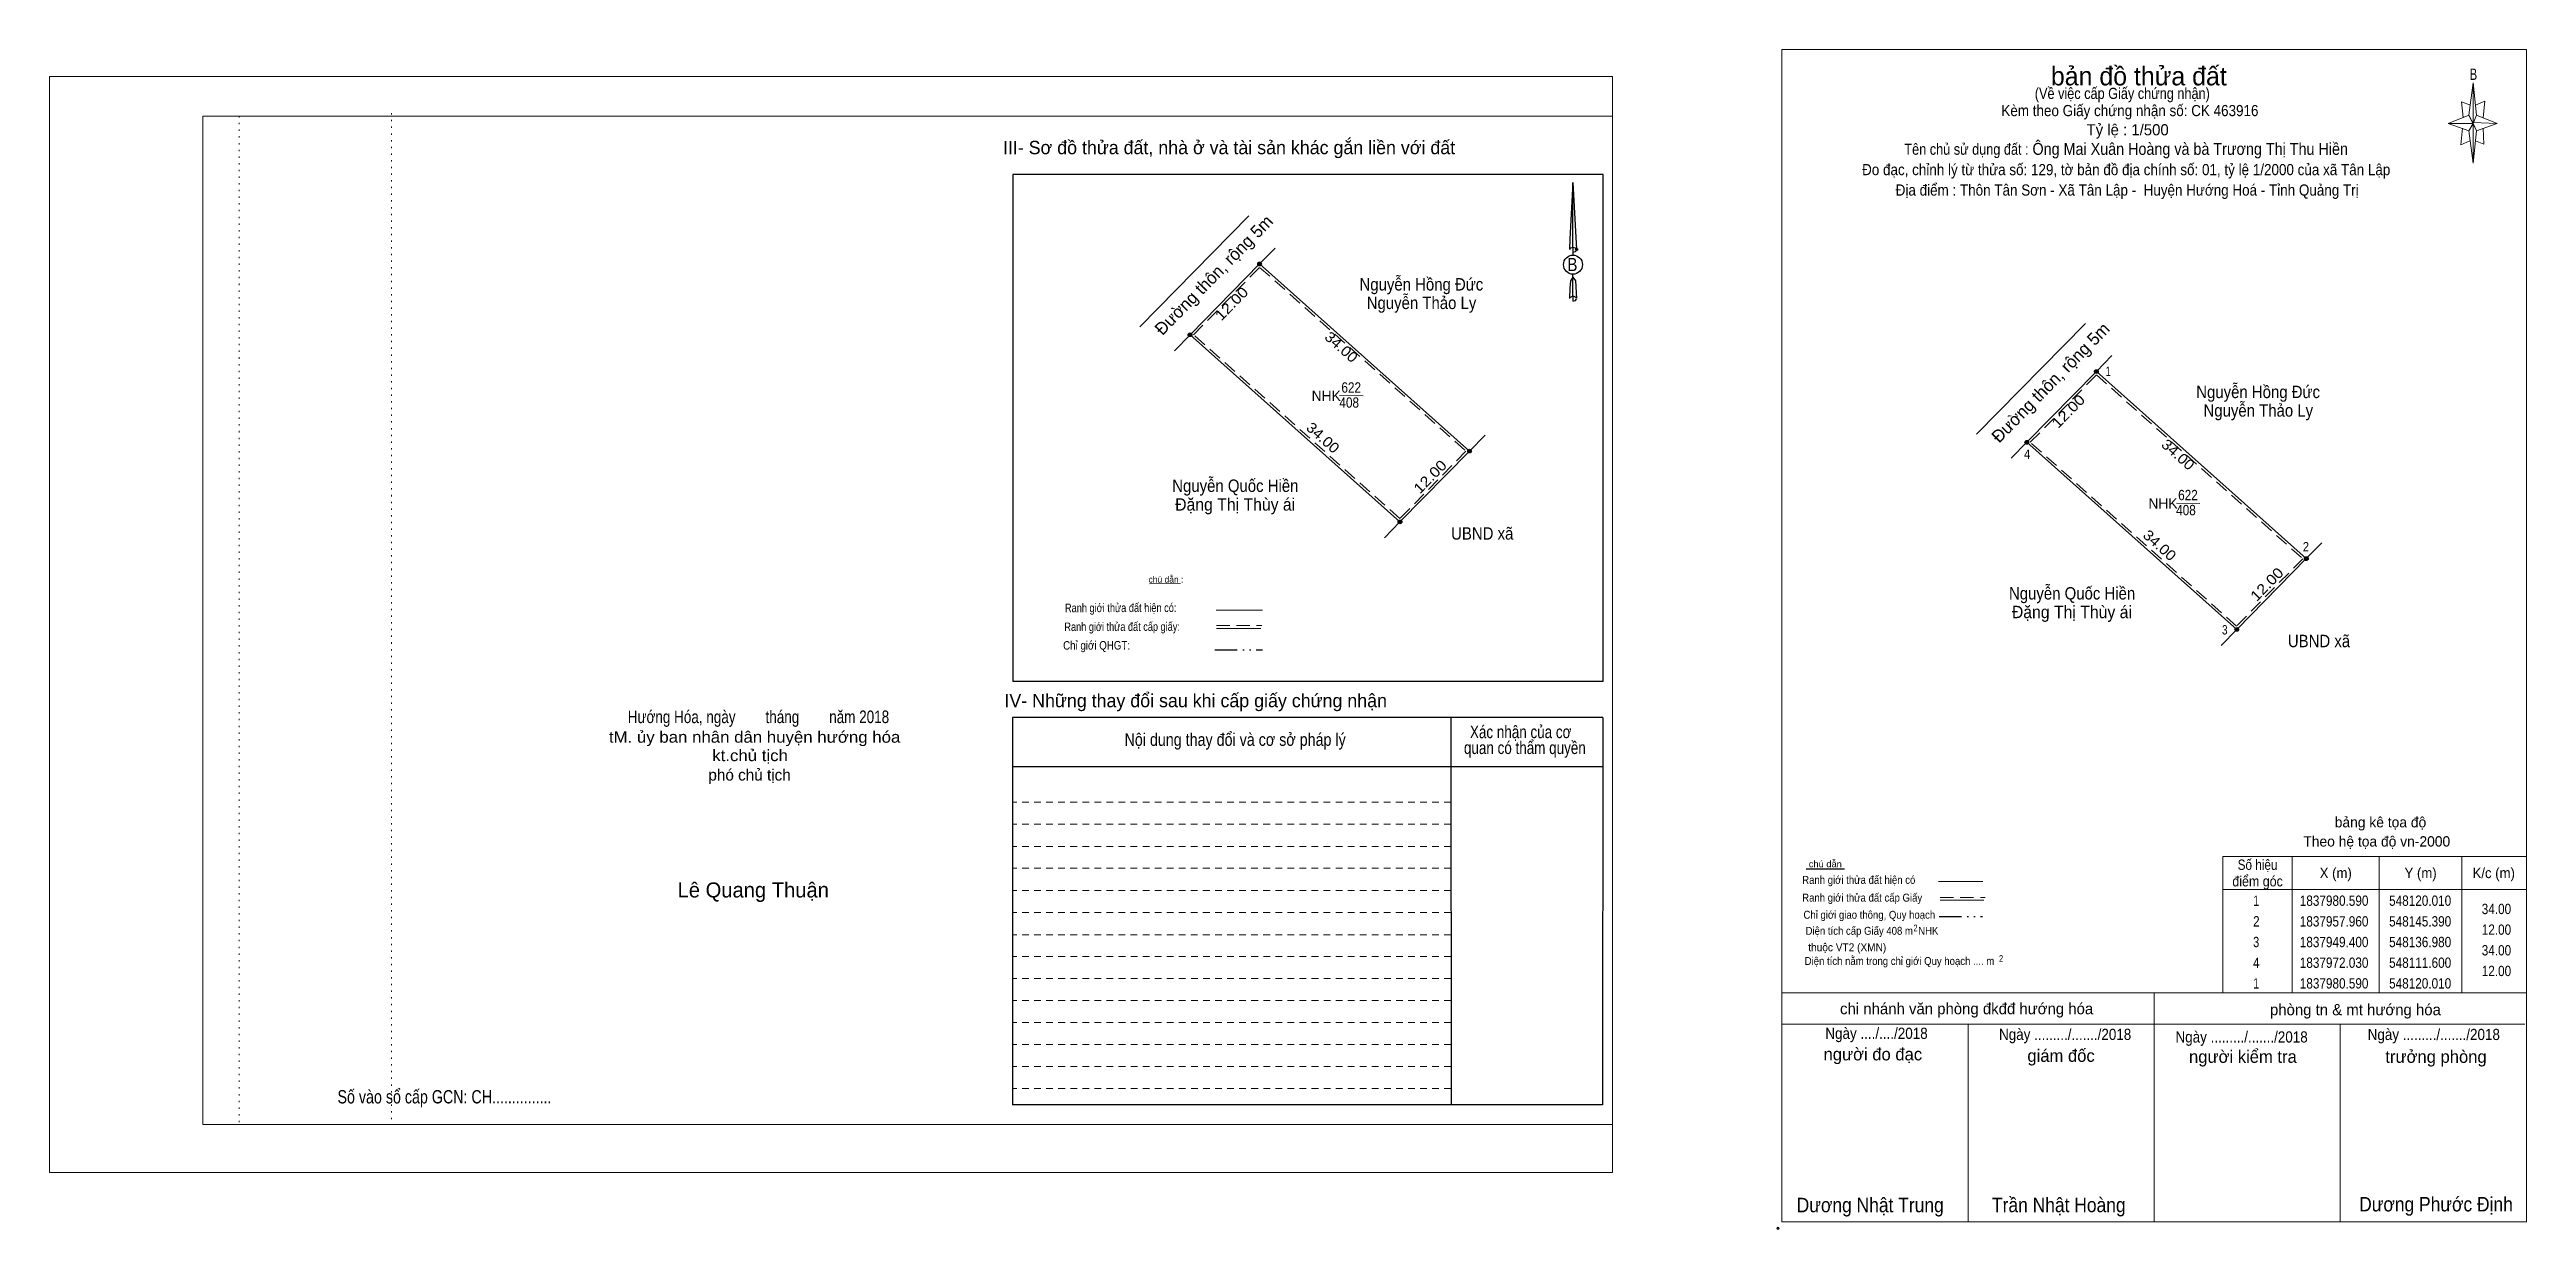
# Model space of a CAD drawing. Header units: metres. Extents: x 547721 to 548676, y 1837899 to 1838052.
# Drawn here: x 547721.1 to 548020.5, y 1837899 to 1838041.7 of the extents above; entities that cross this region are included whole.
import ezdxf
from ezdxf.enums import TextEntityAlignment as Align

# ---------------------------------------------------------------- set-up
doc = ezdxf.new("R2010")
doc.units = ezdxf.units.M
doc.header["$LTSCALE"] = 0.54
doc.header["$PDMODE"] = 32
doc.header["$PDSIZE"] = 0.27
for name, pattern in [('DASH_DOUBLE_DOT', [9.2, 5, -1.2, 0.3, -1.2, 0.3, -1.2]), ('DOTTED', [1.5, 0.3, -1.2]), ('MEDIUM_DASHED', [4.5, 3, -1.5]), ('SHORT_DASHED', [2.7, 1.5, -1.2])]:
    doc.linetypes.add(name, pattern=pattern)
for name, color, linetype, lineweight in [('1', 7, 'Continuous', 13), ('16', 7, 'Continuous', 25), ('18', 7, 'Continuous', 25), ('28', 7, 'SHORT_DASHED', 13), ('5', 7, 'DASH_DOUBLE_DOT', 25), ('55', 7, 'Continuous', 13), ('63', 7, 'Continuous', 13), ('7', 7, 'Continuous', 13), ('8', 7, 'Continuous', 13)]:
    doc.layers.add(name, color=color, linetype=linetype, lineweight=lineweight)

msp = doc.modelspace()

# ---------------------------------------------------------------- texts
at = {"layer": '16', "width": 0.8}
for p in [(547946.62, 1837935.05), (547956.96, 1837931.35)]:
    msp.add_text('2', height=0.8, dxfattribs=at).set_placement(p, align=Align.CENTER)
at = {"layer": '18'}
for s, height, width, p in [('B', 1.59, 0.85, (547905.145, 1838014.89)), ('Hướng Hóa, ngày        tháng        năm 2018', 1.523, 0.8, (547806.76, 1837960.22)), ('tM. ủy ban nhân dân huyện hướng hóa', 1.381, 1.1, (547806.295, 1837957.85)), ('kt.chủ tịch', 1.381, 1.1, (547805.745, 1837955.62)), ('Số vào sổ cấp GCN: CH...............', 1.611, 0.8, (547768.805, 1837914.22))]:
    msp.add_text(s, height=height, dxfattribs=dict(at, width=width)).set_placement(p, align=Align.CENTER)
for s, height, p in [('phó chủ tịch', 1.381, (547805.685, 1837953.27)), ('Lê Quang Thuận', 1.822, (547806.13, 1837939.13))]:
    msp.add_text(s, height=height, dxfattribs=at).set_placement(p, align=Align.CENTER)
at = {"layer": '28'}
for s, p in [('III- Sơ đồ thửa đất, nhà ở và tài sản khác gắn liền với đất', (547863.64, 1838029.03)), ('IV- Những thay đổi sau khi cấp giấy chứng nhận', (547859.61, 1837962.14))]:
    msp.add_text(s, height=1.611, dxfattribs=at).set_placement(p, align=Align.CENTER)
for s, width, p in [('Nội dung thay đổi và cơ sở pháp lý', 0.85, (547864.375, 1837957.47)), (' quan có thẩm quyền', 0.8, (547899.17, 1837956.48)), ('Xác nhận của cơ', 0.8, (547898.89, 1837958.4))]:
    msp.add_text(s, height=1.519, dxfattribs=dict(at, width=width)).set_placement(p, align=Align.CENTER)
at = {"layer": '5'}
for s, height, width, p in [('chú dẫn', 0.7999, 1.05, (547935.71, 1837942.78)), ('Ranh giới thửa đất hiện có ', 0.96, 0.9, (547939.915, 1837940.78)), ('Ranh giới thửa đất cấp Giấy', 0.96, 0.9, (547940.17, 1837938.63)), ('Chỉ giới giao thông, Quy hoạch', 0.96, 0.9, (547941.03, 1837936.56)), ('Diện tích cấp Giấy 408 m  NHK', 0.96, 0.9, (547941.355, 1837934.62)), ('Diện tích nằm trong chỉ giới Quy hoạch .... m', 0.96, 0.9, (547944.675, 1837930.97)), ('thuộc VT2 (XMN)', 0.96, 0.95, (547938.365, 1837932.63))]:
    msp.add_text(s, height=height, dxfattribs=dict(at, width=width)).set_placement(p, align=Align.CENTER)
at = {"layer": '55'}
for s, height, width, p in [('Ranh giới thửa đất hiện có:', 1.04, 0.8, (547850.5438, 1837973.6462)), ('Chỉ giới QHGT:', 1.035, 0.85, (547847.6288, 1837969.1096)), ('Ranh giới thửa đất cấp giấy:', 1.035, 0.8, (547850.7188, 1837971.3667))]:
    msp.add_text(s, height=height, rotation=0.135, dxfattribs=dict(at, width=width)).set_placement(p, align=Align.CENTER)
at = {"layer": '63'}
for s, width, p in [('Số hiệu', 0.85, (547987.96, 1837942.47)), ('điểm góc', 0.9, (547987.96, 1837940.47)), ('X (m)', 0.95, (547997.41, 1837941.47)), ('Y (m)', 0.95, (548007.665, 1837941.47)), ('K/c (m)', 0.95, (548016.505, 1837941.47)), (' 1', 0.75, (547987.61, 1837938.12)), ('1837980.590', 0.85, (547997.21, 1837938.12)), ('548120.010', 0.85, (548007.61, 1837938.12)), (' 3', 0.8, (547987.605, 1837933.12)), (' 2', 0.85, (547987.615, 1837935.62)), ('1837957.960', 0.85, (547997.21, 1837935.62)), ('1837949.400', 0.85, (547997.21, 1837933.12)), ('548145.390', 0.85, (548007.61, 1837935.62)), ('548136.980', 0.85, (548007.61, 1837933.12)), (' 4', 0.85, (547987.61, 1837930.62)), ('1837972.030', 0.85, (547997.21, 1837930.62)), ('548111.600', 0.85, (548007.61, 1837930.62)), (' 1', 0.75, (547987.61, 1837928.12)), ('1837980.590', 0.85, (547997.21, 1837928.12)), ('548120.010', 0.85, (548007.61, 1837928.12))]:
    msp.add_text(s, height=1.25, dxfattribs=dict(at, width=width)).set_placement(p, align=Align.CENTER)
at = {"layer": '63', "width": 0.85}
for s, p in [('34.00', (548018.61, 1837937.12)), ('12.00', (548018.61, 1837934.62)), ('34.00', (548018.61, 1837932.12)), ('12.00', (548018.61, 1837929.62))]:
    msp.add_text(s, height=1.25, dxfattribs=at).set_placement(p, align=Align.RIGHT)
at = {"layer": '7'}
for s, height, p in [('bản đồ thửa đất', 2.25, (547973.605, 1838037.35)), ('Tỷ lệ : 1/500', 1.35, (547972.255, 1838031.31)), ('Theo hệ tọa độ vn-2000', 1.25, (548002.365, 1837945.29)), ('bảng kê tọa độ', 1.25, (548002.815, 1837947.61)), ('chi nhánh văn phòng đkđđ hướng hóa', 1.35, (547952.79, 1837925.01)), ('phòng tn & mt hướng hóa', 1.35, (547999.785, 1837924.89)), ('người đo đạc', 1.5, (547941.455, 1837919.43)), ('giám đốc', 1.5, (547964.205, 1837919.25)), ('người kiểm tra', 1.5, (547986.185, 1837919.13)), ('trưởng phòng', 1.5, (548009.525, 1837919.13))]:
    msp.add_text(s, height=height, dxfattribs=at).set_placement(p, align=Align.CENTER)
for s, height, width, p in [('B', 1.378, 0.75, (548014.045, 1838038.01)), ('(Về việc cấp Giấy chứng nhận)', 1.35, 0.85, (547971.61, 1838035.71)), ('Kèm theo Giấy chứng nhận số: CK 463916', 1.35, 0.9, (547972.53, 1838033.63)), ('Tên chủ sử dụng đất :', 1.35, 0.85, (547952.775, 1838028.96)), ('Đo đạc, chỉnh lý từ thửa số: 129, tờ bản đồ địa chính số: 01, tỷ lệ 1/2000 của xã Tân Lập', 1.35, 0.9, (547972.08, 1838026.49)), ('Địa điểm : Thôn Tân Sơn - Xã Tân Lập -  Huyện Hướng Hoá - Tỉnh Quảng Trị ', 1.35, 0.9, (547972.425, 1838024.02)), ('Ngày ..../..../2018', 1.35, 0.9, (547941.9, 1837922.03)), ('Ngày ........./......./2018', 1.35, 0.9, (547964.7, 1837921.9)), ('Ngày ........./......./2018', 1.35, 0.9, (547986.03, 1837921.59)), ('Ngày ........./......./2018', 1.35, 0.9, (548009.26, 1837921.89)), ('Dương Nhật Trung', 1.75, 0.9, (547941.14, 1837901.06)), ('Trần Nhật Hoàng', 1.75, 0.9, (547963.935, 1837901.07)), ('Dương Phước Định', 1.75, 0.9, (548009.525, 1837901.16))]:
    msp.add_text(s, height=height, dxfattribs=dict(at, width=width)).set_placement(p, align=Align.CENTER)
at = {"layer": '7', "width": 0.9}
msp.add_text('Ông Mai Xuân Hoàng và bà Trương Thị Thu Hiền', height=1.44, dxfattribs=at).set_placement((547960.75, 1838028.95))
at = {"layer": '7'}
msp.add_text('chú dẫn :', height=0.7652, rotation=359.974, dxfattribs=at).set_placement((547856.0148, 1837977.2089), align=Align.CENTER)
at = {"layer": '8'}
for p in [(547855.58, 1838007.02), (547956.72, 1837994.01)]:
    msp.add_text('Đường thôn, rộng 5m', height=1.5, rotation=45.506, dxfattribs=at).set_placement(p)
for s, rotation, width, p in [('12.00', 45.506, 1.15, (547864.3916, 1838010.512)), ('34.00', 318.278, 1.1, (547876.7891, 1838005.2426)), ('12.00', 45.506, 1.15, (547965.5316, 1837997.502)), ('34.00', 318.278, 1.1, (547874.5691, 1837994.2726)), ('34.00', 318.278, 1.1, (547977.9291, 1837992.2326)), ('12.00', 45.506, 1.15, (547888.3916, 1837989.582)), ('34.00', 318.278, 1.1, (547975.7091, 1837981.2626)), ('12.00', 45.506, 1.15, (547989.5316, 1837976.572))]:
    msp.add_text(s, height=1.25, rotation=rotation, dxfattribs=dict(at, width=width)).set_placement(p, align=Align.CENTER)
for s, height, width, p in [('Nguyễn Hồng Đức', 1.5, 0.9, (547886.885, 1838012.54)), ('Nguyễn Thảo Ly', 1.5, 0.9, (547886.905, 1838010.3)), ('1', 1.126, 0.75, (547969.91, 1838002.22)), ('622', 1.25, 0.85, (547878.405, 1838000.19)), ('Nguyễn Hồng Đức', 1.5, 0.9, (547988.025, 1837999.53)), ('408', 1.25, 0.85, (547878.165, 1837998.37)), ('Nguyễn Thảo Ly', 1.5, 0.9, (547988.045, 1837997.29)), ('4', 1.126, 0.9, (547960.105, 1837992.18)), ('Nguyễn Quốc Hiền', 1.5, 0.9, (547864.4, 1837988.18)), ('622', 1.25, 0.85, (547979.545, 1837987.18)), ('Đặng Thị Thùy ái', 1.5, 0.95, (547864.38, 1837985.92)), ('408', 1.25, 0.85, (547979.305, 1837985.36)), ('UBND xã', 1.5, 0.9, (547894.245, 1837982.41)), ('2', 1.126, 0.9, (547993.8, 1837980.99)), ('Nguyễn Quốc Hiền', 1.5, 0.9, (547965.54, 1837975.17)), ('Đặng Thị Thùy ái', 1.5, 0.95, (547965.52, 1837972.91)), ('3', 1.126, 0.8, (547983.995, 1837970.94)), ('UBND xã', 1.5, 0.9, (547995.385, 1837969.4))]:
    msp.add_text(s, height=height, dxfattribs=dict(at, width=width)).set_placement(p, align=Align.CENTER)
for p in [(547875.385, 1837999.18), (547976.525, 1837986.17)]:
    msp.add_text('NHK', height=1.25, dxfattribs=at).set_placement(p, align=Align.CENTER)

# ---------------------------------------------------------------- hatches: boundary and pattern name
at = {"layer": '8'}
for points in [[(547867.5553, 1838015.75, 1), (547867.1047, 1838015.75, 1)], [(547859.1453, 1838007.19, 1), (547858.6947, 1838007.19, 1)], [(547968.6953, 1838002.74, 1), (547968.2447, 1838002.74, 1)], [(547960.2853, 1837994.18, 1), (547959.8347, 1837994.18, 1)], [(547892.9353, 1837993.12, 1), (547892.4847, 1837993.12, 1)], [(547884.5253, 1837984.56, 1), (547884.0747, 1837984.56, 1)], [(547884.5253, 1837984.56, 1), (547884.0747, 1837984.56, 1)], [(547994.0753, 1837980.11, 1), (547993.6247, 1837980.11, 1)], [(547985.6653, 1837971.55, 1), (547985.2147, 1837971.55, 1)], [(547985.6653, 1837971.55, 1), (547985.2147, 1837971.55, 1)]]:
    msp.add_hatch(color=256, dxfattribs=at).paths.add_polyline_path(points)

# ---------------------------------------------------------------- linework, layer by layer
at = {"layer": '1'}
for p, q in [((547739.59, 1838033.62), (547909.97, 1838033.62)), ((547739.59, 1837911.66), (547739.59, 1838033.62)), ((547909.97, 1838033.62), (547909.97, 1837910.63)), ((547739.59, 1837911.66), (547909.97, 1837911.66))]:
    msp.add_line(p, q, dxfattribs=at)
at = {"layer": '1', "linetype": 'DOTTED'}
for p, q in [((547744.01, 1838033.62), (547744.01, 1837911.66)), ((547762.4, 1838033.98), (547762.4, 1837912.01))]:
    msp.add_line(p, q, dxfattribs=at)
at = {"layer": '1'}
msp.add_lwpolyline([(547721.07, 1837905.86), (547909.97, 1837905.86), (547909.97, 1838038.41), (547721.07, 1838038.41)], close=True, dxfattribs=at)
msp.add_lwpolyline([(547746.49, 1838033.62), (547909.97, 1838033.62), (547909.97, 1837911.66), (547746.49, 1837911.66)], dxfattribs=at)
at = {"layer": '16'}
msp.add_line((547938.01, 1837942.54), (547933.39, 1837942.54), dxfattribs=at)
at = {"layer": '18'}
for p, q in [((547905.2, 1838025.62), (547905.65, 1838017.5)), ((547905.2, 1838025.62), (547905.65, 1838017.5)), ((547905.2, 1838025.62), (547905.65, 1838017.5)), ((547904.85, 1838018.74), (547904.8, 1838017.5)), ((547905.2, 1838017.72), (547905.2, 1838017.43)), ((547905.2, 1838017.43), (547905.2, 1838017.22)), ((547905.2, 1838017.22), (547905.2, 1838016.89)), ((547905.2, 1838017.22), (547905.2, 1838016.89)), ((547905.2, 1838017.22), (547905.2, 1838016.89)), ((547905.2, 1838014.14), (547905.2, 1838014.5)), ((547905.2, 1838014.14), (547905.2, 1838014.5)), ((547905.2, 1838014.14), (547905.2, 1838014.5)), ((547905.2, 1838014.14), (547905.51, 1838013.7)), ((547905.2, 1838014.14), (547905.51, 1838013.7)), ((547905.2, 1838014.14), (547905.51, 1838013.7)), ((547905.51, 1838013.7), (547905.65, 1838011.57)), ((547905.51, 1838013.7), (547905.65, 1838011.57)), ((547905.51, 1838013.7), (547905.65, 1838011.57)), ((547905.2, 1838011.83), (547905.2, 1838011.53)), ((547905.2, 1838011.53), (547905.2, 1838011.28)), ((547905.65, 1838011.57), (547905.65, 1838011.58))]:
    msp.add_line(p, q, dxfattribs=at)
for points in [[(547905.2, 1838017.72), (547905.2, 1838025.62), (547904.85, 1838018.74)], [(547905.2, 1838011.83), (547905.2, 1838014.14), (547904.93, 1838013.7), (547904.85, 1838012.83), (547904.8, 1838011.58)]]:
    msp.add_lwpolyline(points, dxfattribs=at)
msp.add_ellipse((547905.213, 1838015.6701), major_axis=(0, 1.158), ratio=0.983453, dxfattribs=at)
for centre, start_param, end_param in [((547905.2134, 1838017.4546), 1.57079633, 3.07445202), ((547905.2134, 1838017.4546), 0.06714063, 1.57079633), ((547905.2134, 1838017.4546), 4.71238898, 6.28318531), ((547905.2134, 1838011.5441), 2.49106941, 3.07427841), ((547905.2134, 1838011.5441), 1.57079633, 2.49106941), ((547905.2134, 1838011.5441), 0.06714063, 1.57079633), ((547905.2134, 1838011.5441), 4.71238898, 6.28318531)]:
    msp.add_ellipse(centre, major_axis=(0.4175, 0), ratio=0.655448, start_param=start_param, end_param=end_param, dxfattribs=at)
msp.add_point((547905.65, 1838017.5), dxfattribs=at)
at = {"layer": '28', "linetype": 'Continuous', "lineweight": 25}
for p, q in [((547908.86, 1837965.24), (547837.5, 1837965.24)), ((547890.45, 1837960.9), (547890.47, 1837914.05)), ((547908.8, 1837960.9), (547908.77, 1837914.05)), ((547908.77, 1837954.95), (547837.45, 1837954.95)), ((547908.77, 1837914.05), (547837.45, 1837914.05))]:
    msp.add_line(p, q, dxfattribs=at)
at = {"layer": '28'}
for p, q in [((547890.46, 1837950.64), (547837.45, 1837950.64)), ((547890.46, 1837947.98), (547837.45, 1837947.98)), ((547890.46, 1837945.3), (547837.45, 1837945.3)), ((547890.46, 1837942.66), (547837.45, 1837942.66)), ((547890.46, 1837939.99), (547837.45, 1837939.99)), ((547890.46, 1837937.33), (547837.45, 1837937.33)), ((547890.46, 1837934.63), (547837.45, 1837934.63)), ((547890.47, 1837931.98), (547837.45, 1837931.98)), ((547890.47, 1837929.34), (547837.45, 1837929.34)), ((547890.47, 1837926.69), (547837.45, 1837926.69)), ((547890.47, 1837924.01), (547837.45, 1837924.01)), ((547890.47, 1837921.34), (547837.45, 1837921.34)), ((547890.47, 1837918.7), (547837.45, 1837918.7)), ((547890.47, 1837916.04), (547837.45, 1837916.04))]:
    msp.add_line(p, q, dxfattribs=at)
at = {"layer": '28', "linetype": 'Continuous', "lineweight": 25}
for points in [[(547908.86, 1837965.24), (547908.86, 1838026.58), (547837.5, 1838026.58), (547837.5, 1837965.24)], [(547908.8, 1837960.9), (547837.45, 1837960.9), (547837.45, 1837914.05)]]:
    msp.add_lwpolyline(points, dxfattribs=at)
at = {"layer": '5'}
for p, q in [((547861.94, 1837969.07), (547867.69, 1837969.07)), ((547949.49, 1837936.84), (547954.73, 1837936.84))]:
    msp.add_line(p, q, dxfattribs=at)
at = {"layer": '5', "linetype": 'Continuous', "lineweight": 13}
for p, q in [((547949.39, 1837941.05), (547954.77, 1837941.05)), ((547949.59, 1837938.81), (547954.86, 1837938.81))]:
    msp.add_line(p, q, dxfattribs=at)
at = {"layer": '5', "linetype": 'MEDIUM_DASHED', "lineweight": 13}
msp.add_line((547949.59, 1837939.13), (547955.03, 1837939.13), dxfattribs=at)
at = {"layer": '55'}
for p, q in [((547862.08, 1837973.9), (547867.69, 1837973.9)), ((547862.12, 1837971.65), (547867.5, 1837971.65)), ((547862.12, 1837971.65), (547867.5, 1837971.65))]:
    msp.add_line(p, q, dxfattribs=at)
at = {"layer": '55', "linetype": 'MEDIUM_DASHED'}
msp.add_line((547862.11, 1837972.03), (547867.62, 1837972.03), dxfattribs=at)
at = {"layer": '63'}
for p, q in [((547992.16, 1837944.09), (547992.16, 1837927.59)), ((548002.66, 1837944.09), (548002.66, 1837927.59)), ((548012.66, 1837944.09), (548012.66, 1837927.59)), ((547983.76, 1837940.09), (548020.46, 1837940.09))]:
    msp.add_line(p, q, dxfattribs=at)
msp.add_lwpolyline([(547983.76, 1837944.09), (548020.46, 1837944.09), (548020.46, 1837927.59), (547983.76, 1837927.59)], close=True, dxfattribs=at)
at = {"layer": '7'}
for p, q in [((548013.51, 1838033.76), (548014.01, 1838037.66)), ((548014.41, 1838033.76), (548016.91, 1838032.76)), ((548013.51, 1838031.86), (548011.01, 1838032.76)), ((548014.41, 1838031.86), (548014.01, 1838027.96)), ((548015.31, 1838030.26), (548014.31, 1838030.66)), ((548015.21, 1838032.16), (548015.31, 1838030.26)), ((547854.03, 1837977.06), (547857.76, 1837977.11)), ((547930.46, 1837927.59), (548020.46, 1837927.59)), ((547930.46, 1837927.59), (548020.46, 1837927.59)), ((547930.46, 1837927.59), (548020.46, 1837927.59)), ((547975.46, 1837899.89), (547975.46, 1837927.59)), ((547930.46, 1837923.79), (548020.26, 1837923.79)), ((547952.96, 1837899.89), (547952.96, 1837923.79)), ((547997.96, 1837899.89), (547997.96, 1837923.79)), ((548020.46, 1837899.89), (547930.46, 1837899.89))]:
    msp.add_line(p, q, dxfattribs=at)
for points in [[(547930.46, 1838041.69), (548020.46, 1838041.69), (548020.46, 1837899.89), (547930.46, 1837899.89)], [(548014.01, 1838037.66), (548014.41, 1838033.76), (548014.01, 1838032.76)], [(548014.01, 1838032.76), (548011.01, 1838032.76), (548013.51, 1838033.76), (548014.41, 1838031.86), (548016.91, 1838032.76), (548014.01, 1838032.86)], [(548014.01, 1838032.76), (548014.01, 1838027.96), (548013.51, 1838031.86)]]:
    msp.add_lwpolyline(points, close=True, dxfattribs=at)
for points in [[(548014.01, 1838032.76), (548013.51, 1838033.76), (548011.01, 1838032.76)], [(548013.71, 1838034.96), (548012.61, 1838035.36), (548012.81, 1838033.46)], [(548014.31, 1838034.96), (548015.41, 1838035.46), (548015.21, 1838033.46)], [(548012.71, 1838032.16), (548012.51, 1838030.16), (548013.61, 1838030.66)], [(548014.01, 1838032.76), (548014.41, 1838031.86), (548016.91, 1838032.76)]]:
    msp.add_lwpolyline(points, dxfattribs=at)
msp.add_point((547929.99, 1837899.11), dxfattribs=at)
at = {"layer": '8'}
for p, q in [((547866.04, 1838021.57), (547852.86, 1838008.16)), ((547867.33, 1838015.75), (547869.22, 1838017.68)), ((547858.92, 1838007.19), (547857.03, 1838005.26)), ((547967.18, 1838008.56), (547954, 1837995.15)), ((547968.47, 1838002.74), (547970.36, 1838004.67)), ((547877, 1837999.84), (547879.86, 1837999.8)), ((547892.71, 1837993.12), (547894.6, 1837995.05)), ((547960.06, 1837994.18), (547958.17, 1837992.25)), ((547978.14, 1837986.83), (547981, 1837986.79)), ((547884.3, 1837984.56), (547882.41, 1837982.63)), ((547993.85, 1837980.11), (547995.74, 1837982.04)), ((547985.44, 1837971.55), (547983.55, 1837969.62))]:
    msp.add_line(p, q, dxfattribs=at)
for points in [[(547884.3, 1837984.56), (547858.92, 1838007.19), (547867.33, 1838015.75), (547892.71, 1837993.12)], [(547867.33, 1838015.75), (547892.71, 1837993.12), (547884.3, 1837984.56), (547858.92, 1838007.19)], [(547985.44, 1837971.55), (547960.06, 1837994.18), (547968.47, 1838002.74), (547993.85, 1837980.11)], [(547968.47, 1838002.74), (547993.85, 1837980.11), (547985.44, 1837971.55), (547960.06, 1837994.18)]]:
    msp.add_lwpolyline(points, close=True, dxfattribs=at)
at = {"layer": '8', "linetype": 'MEDIUM_DASHED'}
for points in [[(547884.29, 1837984.97), (547859.35, 1838007.2), (547867.34, 1838015.34), (547892.28, 1837993.11)], [(547985.43, 1837971.96), (547960.49, 1837994.19), (547968.48, 1838002.33), (547993.42, 1837980.1)]]:
    msp.add_lwpolyline(points, close=True, dxfattribs=at)
at = {"layer": '8', "lineweight": 25}
for centre in [(547867.33, 1838015.75), (547858.92, 1838007.19), (547968.47, 1838002.74), (547960.06, 1837994.18), (547892.71, 1837993.12), (547884.3, 1837984.56), (547884.3, 1837984.56), (547993.85, 1837980.11), (547985.44, 1837971.55), (547985.44, 1837971.55)]:
    msp.add_circle(centre, 0.2253, dxfattribs=at)

msp.set_redraw_order([(e.dxf.handle, doc.entitydb.next_handle()) for e in msp.query("TEXT MTEXT ATTDEF DIMENSION ARC_DIMENSION")])  # texts and dimensions are drawn at this point

doc.saveas('drawing.dxf')
